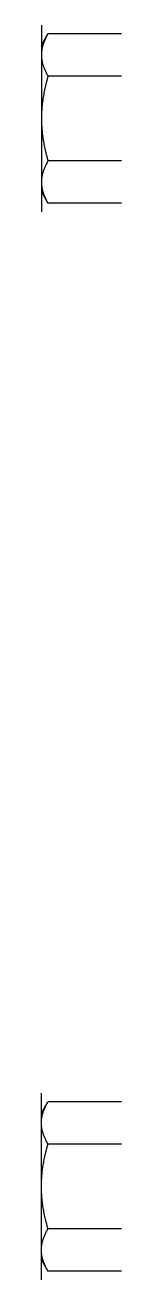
# Model space of a CAD drawing. Header units: millimetres. Extents: x 587 to 10361, y -8386 to 1488.
# Drawn here: x 1854.9 to 1860.9, y 704.3 to 798.3 of the extents above; entities that cross this region are included whole.
import ezdxf

# ---------------------------------------------------------------- set-up
doc = ezdxf.new("R2010")
doc.units = ezdxf.units.MM
doc.layers.add('Gruba', color=7, linetype='Continuous', lineweight=30)
doc.layers.add('Widoczne (ISO)', color=7, linetype='Continuous', lineweight=30)

msp = doc.modelspace()

# ---------------------------------------------------------------- linework, layer by layer
at = {"layer": 'Gruba'}
for p, q in [((1854.85, 798.289), (1854.85, 784.289)), ((1854.85, 704.289), (1854.85, 718.289))]:
    msp.add_line(p, q, dxfattribs=at)
at = {"layer": 'Widoczne (ISO)'}
for p, q in [((1854.85, 796.789), (1855.342, 797.64)), ((1860.859, 797.64), (1855.342, 797.64)), ((1854.85, 796.789), (1854.85, 796.052)), ((1854.85, 796.052), (1854.85, 791.289)), ((1860.859, 794.464), (1855.342, 794.464)), ((1854.85, 791.289), (1854.85, 786.526)), ((1860.859, 788.114), (1855.342, 788.114)), ((1854.85, 786.526), (1854.85, 785.789)), ((1854.85, 785.789), (1855.342, 784.938)), ((1860.859, 784.938), (1855.342, 784.938)), ((1854.85, 716.789), (1855.342, 717.64)), ((1860.859, 717.64), (1855.342, 717.64)), ((1854.85, 716.052), (1854.85, 716.789)), ((1860.859, 714.464), (1855.342, 714.464)), ((1860.859, 708.114), (1855.342, 708.114)), ((1854.85, 705.789), (1854.85, 706.526)), ((1854.85, 705.789), (1855.342, 704.938)), ((1860.859, 704.938), (1855.342, 704.938))]:
    msp.add_line(p, q, dxfattribs=at)
for points in [[(1855.342, 797.64), (1854.85, 796.789), (1854.85, 796.052)], [(1854.85, 796.052), (1854.85, 795.315), (1855.342, 794.464)], [(1855.342, 794.464), (1854.85, 792.763), (1854.85, 791.289)], [(1854.85, 791.289), (1854.85, 789.815), (1855.342, 788.114)], [(1855.342, 788.114), (1854.85, 787.263), (1854.85, 786.526)], [(1854.85, 786.526), (1854.85, 785.789), (1855.342, 784.938)], [(1854.85, 716.052), (1854.85, 716.789), (1855.342, 717.64)], [(1855.342, 714.464), (1854.85, 715.315), (1854.85, 716.052)], [(1854.85, 711.289), (1854.85, 712.763), (1855.342, 714.464)], [(1855.342, 708.114), (1854.85, 709.815), (1854.85, 711.289)], [(1854.85, 706.526), (1854.85, 707.263), (1855.342, 708.114)], [(1855.342, 704.938), (1854.85, 705.789), (1854.85, 706.526)]]:
    msp.add_rational_spline(points, [1, 1.0379548493, 1], degree=2, dxfattribs=at)

doc.saveas('drawing.dxf')
